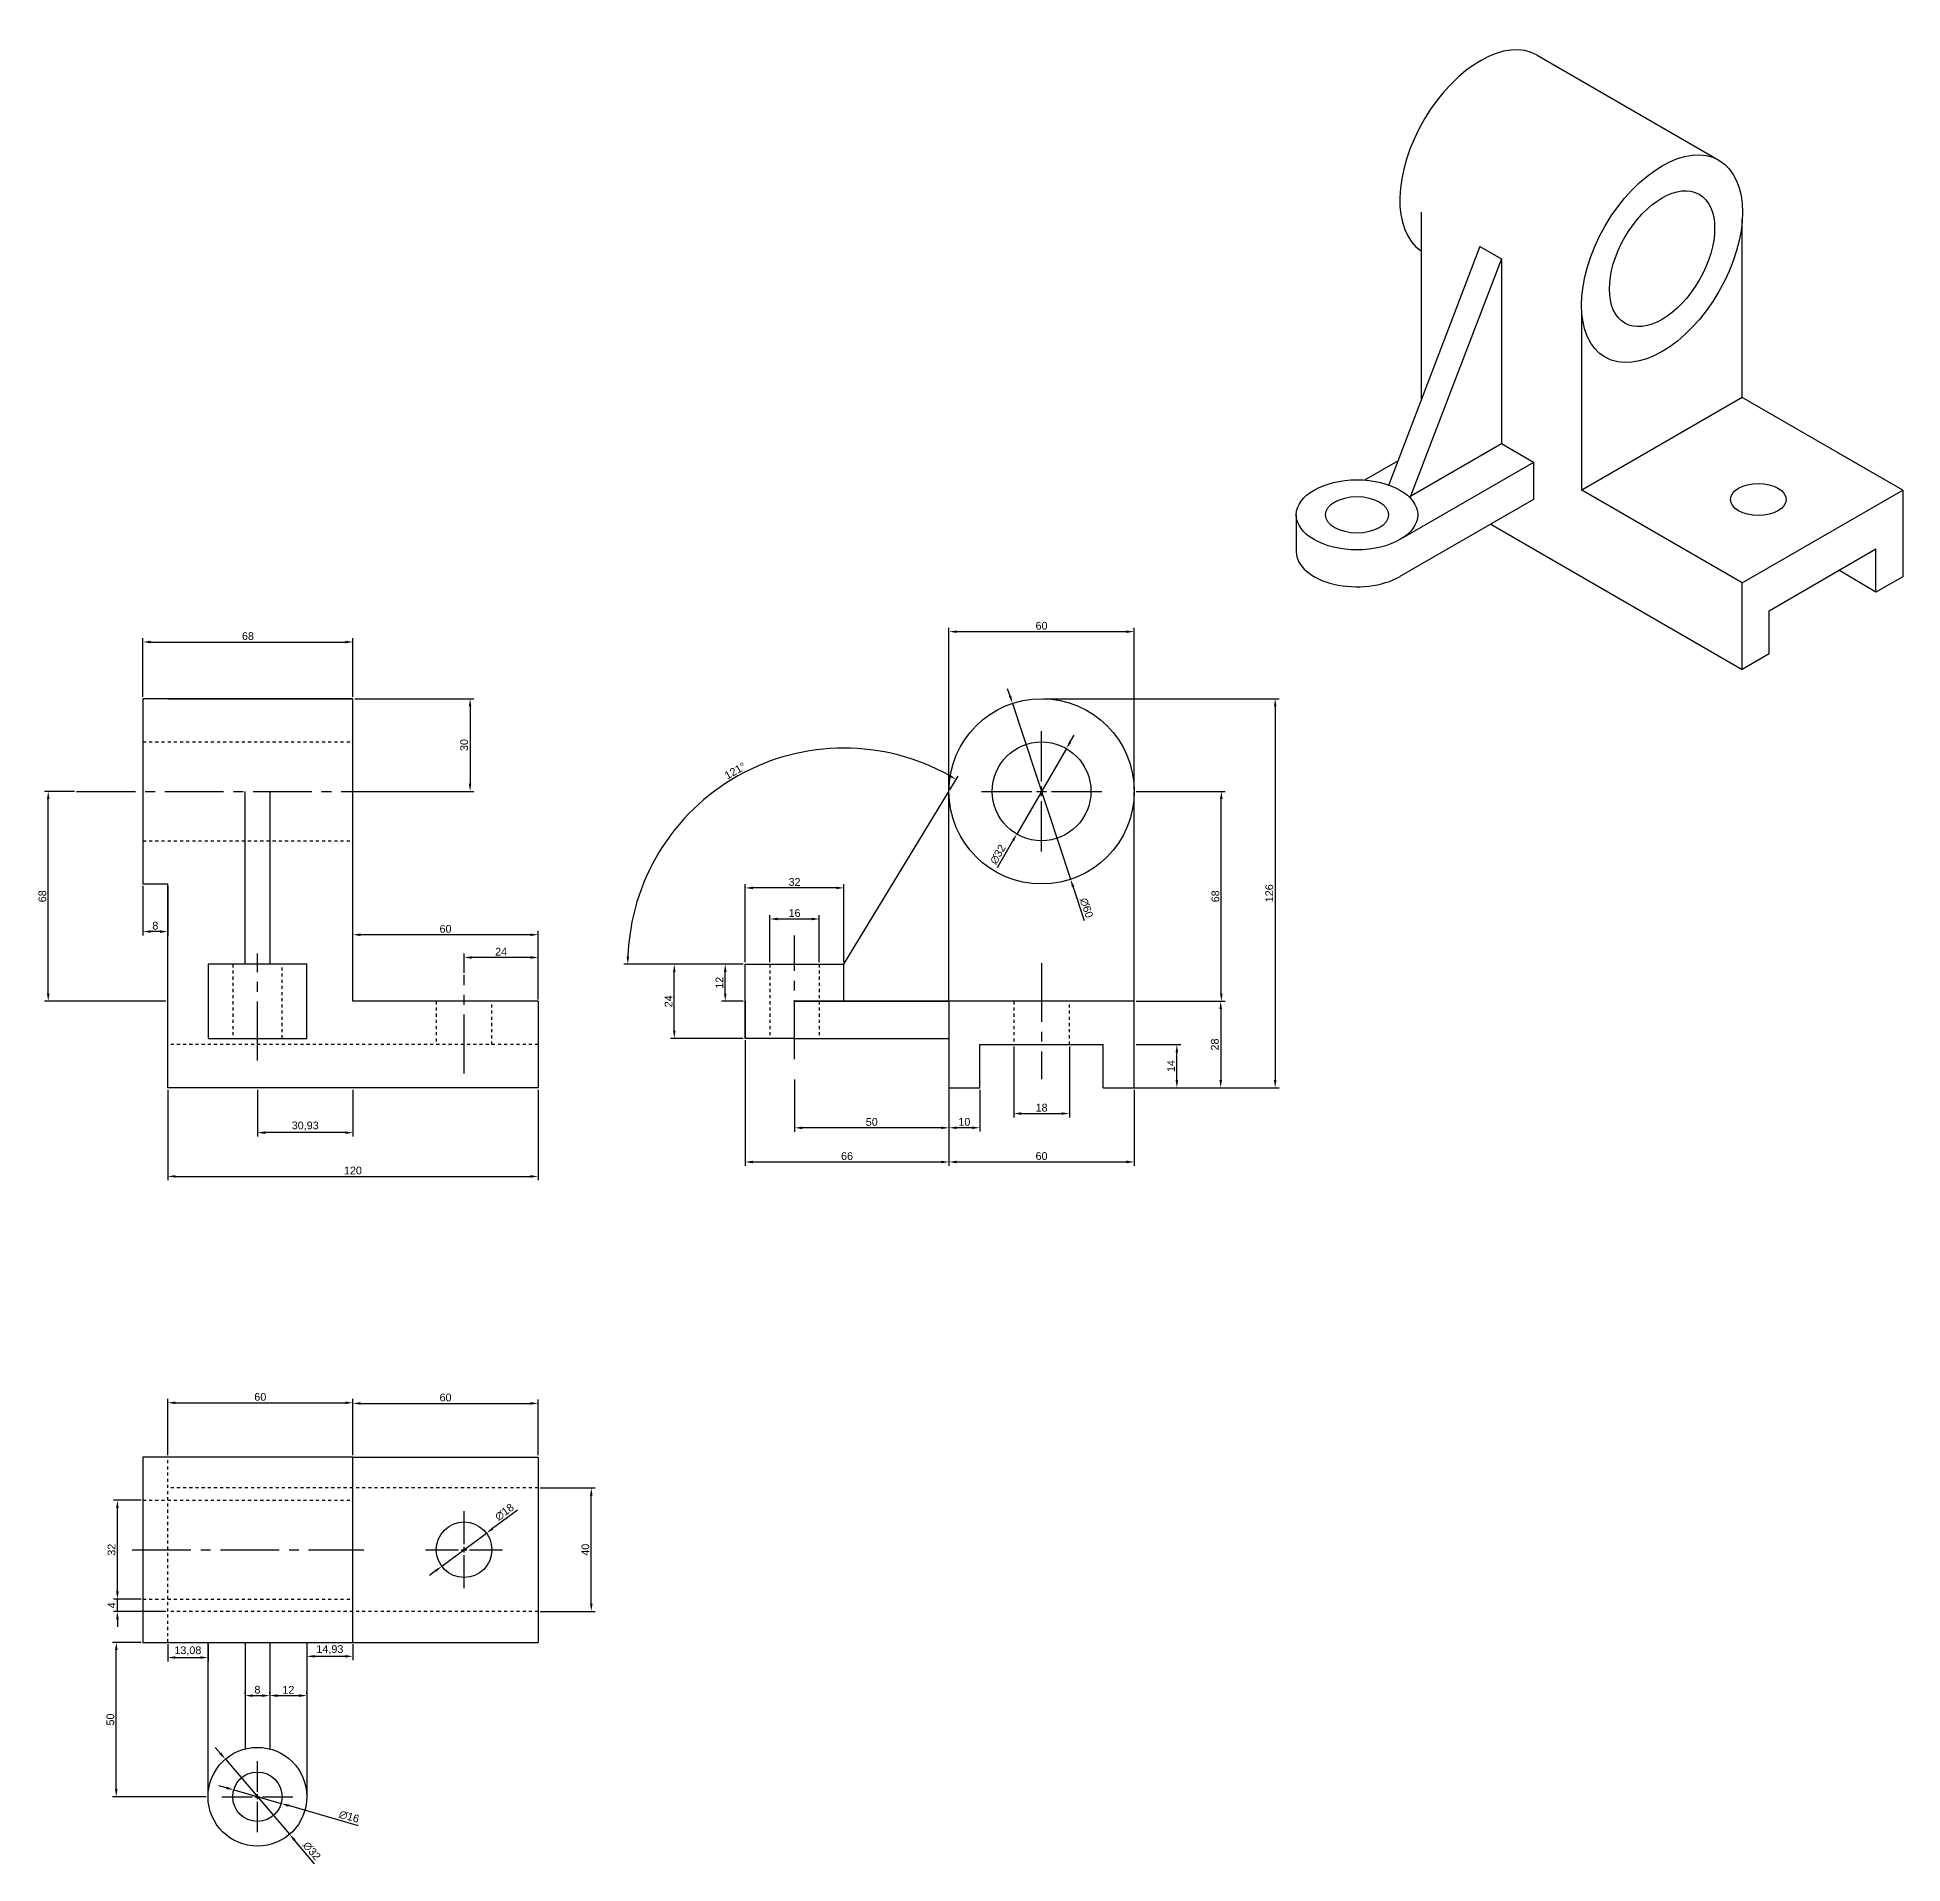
# Model space of a CAD drawing. Header units: millimetres. Extents: x 1940 to 2544, y 1760 to 2351.
import ezdxf

# ---------------------------------------------------------------- set-up
doc = ezdxf.new("R2010")
doc.units = ezdxf.units.MM
doc.linetypes.add('CENTRO2', pattern=[28.575, 19.05, -3.175, 3.175, -3.175])
doc.linetypes.add('JIS_02_1.0', pattern=[2, 1, -1])
doc.layers.add('yracejado', color=7, linetype='JIS_02_1.0')
doc.styles.get("Standard").update_dxf_attribs({"font": 'arial.ttf'})
doc.dimstyles.new('ISO-25', dxfattribs={"dimtxt": 2.5, "dimasz": 2.5, "dimexe": 1.25, "dimexo": 0.625, "dimtad": 1, "dimtxsty": 'Standard', "dimcen": 2.5, "dimadec": 0, "dimazin": 0, "dimtfac": 1, "dimtmove": 0, "dimatfit": 3, "dimfxl": 1, "dimarcsym": 0})

msp = doc.modelspace()

# ---------------------------------------------------------------- blocks, each defined once
blk = doc.blocks.new('*D3')
at = {"color": 0, "lineweight": -2, "transparency": 16777216}
for p, q in [((2235.23, 2107.91), (2235.23, 2160.25)), ((2237.73, 2159), (2292.73, 2159)), ((2295.23, 2107.91), (2295.23, 2160.25))]:
    blk.add_line(p, q, dxfattribs=at)
at = {"color": 0, "transparency": 16777216}
for points in [[(2237.73, 2159.41), (2237.73, 2158.58), (2235.23, 2159)], [(2292.73, 2159.41), (2292.73, 2158.58), (2295.23, 2159)]]:
    blk.add_solid(points, dxfattribs=at)
at = {"layer": 'Defpoints', "color": 0, "transparency": 16777216}
for p in [(2295.23, 2159), (2235.23, 2107.28), (2295.23, 2107.28)]:
    blk.add_point(p, dxfattribs=at)
at = {"color": 0, "transparency": 16777216, "insert": (2265.23, 2160.9), "char_height": 2.5, "attachment_point": 5}
blk.add_mtext('60', dxfattribs=at)
blk = doc.blocks.new('*D4')
at = {"color": 0, "lineweight": -2, "transparency": 16777216}
for p, q in [((2235.56, 2107.81), (2238.22, 2112.2)), ((2168.61, 2051.28), (2129.96, 2051.28))]:
    blk.add_line(p, q, dxfattribs=at)
blk.add_arc((2201.23, 2051.28), 70.02, 60.78201, 177.95426, dxfattribs=at)
at = {"color": 0, "transparency": 16777216}
for points in [[(2235.62, 2112.75), (2235.2, 2112.03), (2237.57, 2111.13)], [(2131.67, 2053.77), (2130.84, 2053.79), (2131.21, 2051.28)]]:
    blk.add_solid(points, dxfattribs=at)
at = {"layer": 'Defpoints', "color": 0, "transparency": 16777216}
for p in [(2190.09, 2120.41), (2235.23, 2107.28), (2169.23, 2051.28), (2201.23, 2051.28), (2201.23, 2051.28)]:
    blk.add_point(p, dxfattribs=at)
at = {"color": 0, "transparency": 16777216, "insert": (2165.97, 2113.94), "char_height": 2.5, "attachment_point": 5, "rotation": 29.36813}
blk.add_mtext('121°', dxfattribs=at)
blk = doc.blocks.new('*D5')
at = {"color": 0, "lineweight": -2, "transparency": 16777216}
for p, q in [((2235.23, 2010.66), (2235.23, 1997.07)), ((2245.23, 2010.66), (2245.23, 1997.07)), ((2242.73, 1998.32), (2237.73, 1998.32))]:
    blk.add_line(p, q, dxfattribs=at)
at = {"color": 0, "transparency": 16777216}
for points in [[(2237.73, 1998.74), (2237.73, 1997.9), (2235.23, 1998.32)], [(2242.73, 1998.74), (2242.73, 1997.9), (2245.23, 1998.32)]]:
    blk.add_solid(points, dxfattribs=at)
at = {"layer": 'Defpoints', "color": 0, "transparency": 16777216}
for p in [(2235.23, 2011.28), (2245.23, 2011.28), (2235.23, 1998.32)]:
    blk.add_point(p, dxfattribs=at)
at = {"color": 0, "transparency": 16777216, "insert": (2240.23, 2000.22), "char_height": 2.5, "attachment_point": 5}
blk.add_mtext('10', dxfattribs=at)
blk = doc.blocks.new('*D6')
at = {"color": 0, "lineweight": -2, "transparency": 16777216}
for p, q in [((2295.86, 2025.28), (2310.3, 2025.28)), ((2309.05, 2013.78), (2309.05, 2022.78)), ((2295.86, 2011.28), (2310.3, 2011.28))]:
    blk.add_line(p, q, dxfattribs=at)
at = {"color": 0, "transparency": 16777216}
for points in [[(2308.63, 2022.78), (2309.46, 2022.78), (2309.05, 2025.28)], [(2308.63, 2013.78), (2309.46, 2013.78), (2309.05, 2011.28)]]:
    blk.add_solid(points, dxfattribs=at)
at = {"layer": 'Defpoints', "color": 0, "transparency": 16777216}
for p in [(2295.23, 2025.28), (2309.05, 2025.28), (2295.23, 2011.28)]:
    blk.add_point(p, dxfattribs=at)
at = {"color": 0, "transparency": 16777216, "insert": (2307.17, 2018.28), "char_height": 2.5, "attachment_point": 5, "rotation": 90}
blk.add_mtext('14', dxfattribs=at)
blk = doc.blocks.new('*D7')
at = {"color": 0, "lineweight": -2, "transparency": 16777216}
for p, q in [((2295.86, 2039.28), (2324.51, 2039.28)), ((2323.26, 2036.78), (2323.26, 2013.78)), ((2295.86, 2011.28), (2324.51, 2011.28))]:
    blk.add_line(p, q, dxfattribs=at)
at = {"color": 0, "transparency": 16777216}
for points in [[(2322.84, 2036.78), (2323.67, 2036.78), (2323.26, 2039.28)], [(2322.84, 2013.78), (2323.67, 2013.78), (2323.26, 2011.28)]]:
    blk.add_solid(points, dxfattribs=at)
at = {"layer": 'Defpoints', "color": 0, "transparency": 16777216}
for p in [(2295.23, 2039.28), (2295.23, 2011.28), (2323.26, 2011.28)]:
    blk.add_point(p, dxfattribs=at)
at = {"color": 0, "transparency": 16777216, "insert": (2321.35, 2025.28), "char_height": 2.5, "attachment_point": 5, "rotation": 90}
blk.add_mtext('28', dxfattribs=at)
blk = doc.blocks.new('*D8')
at = {"color": 0, "lineweight": -2, "transparency": 16777216}
for p, q in [((2235.23, 2010.66), (2235.23, 1986)), ((2295.23, 2010.66), (2295.23, 1986)), ((2237.73, 1987.25), (2292.73, 1987.25))]:
    blk.add_line(p, q, dxfattribs=at)
at = {"color": 0, "transparency": 16777216}
for points in [[(2237.73, 1987.67), (2237.73, 1986.83), (2235.23, 1987.25)], [(2292.73, 1987.67), (2292.73, 1986.83), (2295.23, 1987.25)]]:
    blk.add_solid(points, dxfattribs=at)
at = {"layer": 'Defpoints', "color": 0, "transparency": 16777216}
for p in [(2235.23, 2011.28), (2295.23, 2011.28), (2295.23, 1987.25)]:
    blk.add_point(p, dxfattribs=at)
at = {"color": 0, "transparency": 16777216, "insert": (2265.23, 1989.15), "char_height": 2.5, "attachment_point": 5}
blk.add_mtext('60', dxfattribs=at)
blk = doc.blocks.new('*D9')
at = {"color": 0, "lineweight": -2, "transparency": 16777216}
for p, q in [((2169.23, 2026.66), (2169.23, 1985.98)), ((2235.23, 2026.66), (2235.23, 1985.98)), ((2232.73, 1987.23), (2171.73, 1987.23))]:
    blk.add_line(p, q, dxfattribs=at)
at = {"color": 0, "transparency": 16777216}
for points in [[(2171.73, 1987.65), (2171.73, 1986.82), (2169.23, 1987.23)], [(2232.73, 1987.65), (2232.73, 1986.82), (2235.23, 1987.23)]]:
    blk.add_solid(points, dxfattribs=at)
at = {"layer": 'Defpoints', "color": 0, "transparency": 16777216}
for p in [(2169.23, 2027.28), (2235.23, 2027.28), (2169.23, 1987.23)]:
    blk.add_point(p, dxfattribs=at)
at = {"color": 0, "transparency": 16777216, "insert": (2202.23, 1989.13), "char_height": 2.5, "attachment_point": 5}
blk.add_mtext('66', dxfattribs=at)
blk = doc.blocks.new('*D10')
at = {"color": 0, "lineweight": -2, "transparency": 16777216}
for p, q in [((2235.23, 2026.66), (2235.23, 1997.05)), ((2185.23, 2013.97), (2185.23, 1997.05)), ((2232.73, 1998.3), (2187.73, 1998.3))]:
    blk.add_line(p, q, dxfattribs=at)
at = {"color": 0, "transparency": 16777216}
for points in [[(2187.73, 1998.72), (2187.73, 1997.88), (2185.23, 1998.3)], [(2232.73, 1998.72), (2232.73, 1997.88), (2235.23, 1998.3)]]:
    blk.add_solid(points, dxfattribs=at)
at = {"layer": 'Defpoints', "color": 0, "transparency": 16777216}
for p in [(2235.23, 2027.28), (2185.23, 2014.6), (2185.23, 1998.3)]:
    blk.add_point(p, dxfattribs=at)
at = {"color": 0, "transparency": 16777216, "insert": (2210.23, 2000.2), "char_height": 2.5, "attachment_point": 5}
blk.add_mtext('50', dxfattribs=at)
blk = doc.blocks.new('*D11')
at = {"color": 0, "lineweight": -2, "transparency": 16777216}
for p, q in [((2168.61, 2051.28), (2161.53, 2051.28)), ((2162.78, 2041.78), (2162.78, 2048.78)), ((2168.61, 2039.28), (2161.53, 2039.28))]:
    blk.add_line(p, q, dxfattribs=at)
at = {"color": 0, "transparency": 16777216}
for points in [[(2162.37, 2048.78), (2163.2, 2048.78), (2162.78, 2051.28)], [(2162.37, 2041.78), (2163.2, 2041.78), (2162.78, 2039.28)]]:
    blk.add_solid(points, dxfattribs=at)
at = {"layer": 'Defpoints', "color": 0, "transparency": 16777216}
for p in [(2162.78, 2051.28), (2169.23, 2051.28), (2169.23, 2039.28)]:
    blk.add_point(p, dxfattribs=at)
at = {"color": 0, "transparency": 16777216, "insert": (2160.9, 2045.28), "char_height": 2.5, "attachment_point": 5, "rotation": 90}
blk.add_mtext('12', dxfattribs=at)
blk = doc.blocks.new('*D12')
at = {"color": 0, "lineweight": -2, "transparency": 16777216}
for p, q in [((2168.61, 2051.28), (2145.03, 2051.28)), ((2146.28, 2029.78), (2146.28, 2048.78)), ((2168.61, 2027.28), (2145.03, 2027.28))]:
    blk.add_line(p, q, dxfattribs=at)
at = {"color": 0, "transparency": 16777216}
for points in [[(2145.86, 2048.78), (2146.69, 2048.78), (2146.28, 2051.28)], [(2145.86, 2029.78), (2146.69, 2029.78), (2146.28, 2027.28)]]:
    blk.add_solid(points, dxfattribs=at)
at = {"layer": 'Defpoints', "color": 0, "transparency": 16777216}
for p in [(2146.28, 2051.28), (2169.23, 2051.28), (2169.23, 2027.28)]:
    blk.add_point(p, dxfattribs=at)
at = {"color": 0, "transparency": 16777216, "insert": (2144.4, 2039.28), "char_height": 2.5, "attachment_point": 5, "rotation": 90}
blk.add_mtext('24', dxfattribs=at)
blk = doc.blocks.new('*D13')
at = {"color": 0, "lineweight": -2, "transparency": 16777216}
for p, q in [((2265.86, 2137.28), (2342.14, 2137.28)), ((2340.89, 2134.78), (2340.89, 2013.78)), ((2285.86, 2011.28), (2342.14, 2011.28))]:
    blk.add_line(p, q, dxfattribs=at)
at = {"color": 0, "transparency": 16777216}
for points in [[(2340.48, 2134.78), (2341.31, 2134.78), (2340.89, 2137.28)], [(2340.48, 2013.78), (2341.31, 2013.78), (2340.89, 2011.28)]]:
    blk.add_solid(points, dxfattribs=at)
at = {"layer": 'Defpoints', "color": 0, "transparency": 16777216}
for p in [(2265.23, 2137.28), (2285.23, 2011.28), (2340.89, 2011.28)]:
    blk.add_point(p, dxfattribs=at)
at = {"color": 0, "transparency": 16777216, "insert": (2338.99, 2074.28), "char_height": 2.5, "attachment_point": 5, "rotation": 90}
blk.add_mtext('126', dxfattribs=at)
blk = doc.blocks.new('*U14')
at = {"color": 0, "linetype": 'CENTRO2', "transparency": 16777216}
blk.add_line((0, 26.37), (0, -11.19), dxfattribs=at)
blk = doc.blocks.new('*D15')
at = {"color": 0, "lineweight": -2, "transparency": 16777216}
for p, q in [((2255.03, 2138.14), (2254.25, 2140.51)), ((2255.82, 2135.77), (2274.64, 2078.8)), ((2279.09, 2065.33), (2275.43, 2076.42))]:
    blk.add_line(p, q, dxfattribs=at)
at = {"color": 0, "transparency": 16777216}
for points in [[(2255.43, 2138.27), (2254.64, 2138.01), (2255.82, 2135.77)], [(2275.82, 2076.55), (2275.03, 2076.29), (2274.64, 2078.8)]]:
    blk.add_solid(points, dxfattribs=at)
at = {"layer": 'Defpoints', "color": 0, "transparency": 16777216}
for p in [(2255.82, 2135.77), (2274.64, 2078.8)]:
    blk.add_point(p, dxfattribs=at)
at = {"color": 0, "transparency": 16777216, "insert": (2279.78, 2069.53), "char_height": 2.5, "attachment_point": 5, "rotation": 288.28754}
blk.add_mtext('∅60', dxfattribs=at)
blk = doc.blocks.new('*D18')
at = {"color": 0, "lineweight": -2, "transparency": 16777216}
for p, q in [((2295.86, 2107.28), (2324.7, 2107.28)), ((2323.45, 2041.78), (2323.45, 2104.78)), ((2295.86, 2039.28), (2324.7, 2039.28))]:
    blk.add_line(p, q, dxfattribs=at)
at = {"color": 0, "transparency": 16777216}
for points in [[(2323.04, 2104.78), (2323.87, 2104.78), (2323.45, 2107.28)], [(2323.04, 2041.78), (2323.87, 2041.78), (2323.45, 2039.28)]]:
    blk.add_solid(points, dxfattribs=at)
at = {"layer": 'Defpoints', "color": 0, "transparency": 16777216}
for p in [(2295.23, 2107.28), (2323.45, 2107.28), (2295.23, 2039.28)]:
    blk.add_point(p, dxfattribs=at)
at = {"color": 0, "transparency": 16777216, "insert": (2321.55, 2073.28), "char_height": 2.5, "attachment_point": 5, "rotation": 90}
blk.add_mtext('68', dxfattribs=at)
blk = doc.blocks.new('*D19')
at = {"color": 0, "lineweight": -2, "transparency": 16777216}
for p, q in [((2169.23, 2051.91), (2169.23, 2077.26)), ((2198.73, 2076.01), (2171.73, 2076.01)), ((2201.23, 2051.91), (2201.23, 2077.26))]:
    blk.add_line(p, q, dxfattribs=at)
at = {"color": 0, "transparency": 16777216}
for points in [[(2171.73, 2076.43), (2171.73, 2075.59), (2169.23, 2076.01)], [(2198.73, 2076.43), (2198.73, 2075.59), (2201.23, 2076.01)]]:
    blk.add_solid(points, dxfattribs=at)
at = {"layer": 'Defpoints', "color": 0, "transparency": 16777216}
for p in [(2169.23, 2076.01), (2169.23, 2051.28), (2201.23, 2051.28)]:
    blk.add_point(p, dxfattribs=at)
at = {"color": 0, "transparency": 16777216, "insert": (2185.23, 2077.91), "char_height": 2.5, "attachment_point": 5}
blk.add_mtext('32', dxfattribs=at)
blk = doc.blocks.new('*U20')
at = {"color": 0, "linetype": 'CENTRO2', "transparency": 16777216}
blk.add_line((0, -21.73), (0, 18.34), dxfattribs=at)
blk = doc.blocks.new('*U21')
at = {"layer": 'yracejado', "color": 0, "linetype": 'CENTRO2', "transparency": 16777216}
for p, q in [((0, 3.2), (0, 19.5)), ((-19.5, 0), (-3.2, 0)), ((3.2, 0), (19.5, 0)), ((0, -19.5), (0, -3.2))]:
    blk.add_line(p, q, dxfattribs=at)
at = {"layer": 'yracejado', "color": 0, "linetype": 'Continuous', "transparency": 16777216}
for p, q in [((-1.6, 0), (1.6, 0)), ((0, -1.6), (0, 1.6))]:
    blk.add_line(p, q, dxfattribs=at)
blk = doc.blocks.new('*D22')
at = {"color": 0, "lineweight": -2, "transparency": 16777216}
for p, q in [((2273.26, 2121.12), (2257.2, 2093.44)), ((2274.51, 2123.28), (2275.77, 2125.45)), ((2250.92, 2082.61), (2255.95, 2091.28))]:
    blk.add_line(p, q, dxfattribs=at)
at = {"color": 0, "transparency": 16777216}
for points in [[(2274.15, 2123.49), (2274.87, 2123.07), (2273.26, 2121.12)], [(2255.59, 2091.49), (2256.31, 2091.07), (2257.2, 2093.44)]]:
    blk.add_solid(points, dxfattribs=at)
at = {"layer": 'Defpoints', "color": 0, "transparency": 16777216}
for p in [(2273.26, 2121.12), (2257.2, 2093.44)]:
    blk.add_point(p, dxfattribs=at)
at = {"color": 0, "transparency": 16777216, "insert": (2251.1, 2086.85), "char_height": 2.5, "attachment_point": 5, "rotation": 59.88048}
blk.add_mtext('∅32', dxfattribs=at)
blk = doc.blocks.new('*U23')
at = {"layer": 'yracejado', "color": 0, "linetype": 'CENTRO2', "transparency": 16777216}
blk.add_line((-40.5, 0), (70.21, 0), dxfattribs=at)
blk = doc.blocks.new('*U24')
at = {"layer": 'yracejado', "color": 0, "linetype": 'CENTRO2', "transparency": 16777216}
blk.add_line((0, -19.13), (0, 15.5), dxfattribs=at)
blk = doc.blocks.new('*U25')
at = {"layer": 'yracejado', "color": 0, "linetype": 'CENTRO2', "transparency": 16777216}
blk.add_line((0, -16.34), (0, 15.55), dxfattribs=at)
blk = doc.blocks.new('*D27')
at = {"color": 0, "lineweight": -2, "transparency": 16777216}
for p, q in [((1974.19, 2137.91), (1974.19, 2156.9)), ((1976.69, 2155.65), (2039.69, 2155.65)), ((2042.19, 2137.91), (2042.19, 2156.9))]:
    blk.add_line(p, q, dxfattribs=at)
at = {"color": 0, "transparency": 16777216}
for points in [[(1976.69, 2156.06), (1976.69, 2155.23), (1974.19, 2155.65)], [(2039.69, 2156.06), (2039.69, 2155.23), (2042.19, 2155.65)]]:
    blk.add_solid(points, dxfattribs=at)
at = {"layer": 'Defpoints', "color": 0, "transparency": 16777216}
for p in [(2042.19, 2155.65), (1974.19, 2137.28), (2042.19, 2137.28)]:
    blk.add_point(p, dxfattribs=at)
at = {"color": 0, "transparency": 16777216, "insert": (2008.19, 2157.55), "char_height": 2.5, "attachment_point": 5}
blk.add_mtext('68', dxfattribs=at)
blk = doc.blocks.new('*D28')
at = {"color": 0, "lineweight": -2, "transparency": 16777216}
for p, q in [((1974.19, 2076.66), (1974.19, 2060.61)), ((1982.19, 2076.66), (1982.19, 2060.61)), ((1979.69, 2061.86), (1976.69, 2061.86))]:
    blk.add_line(p, q, dxfattribs=at)
at = {"color": 0, "transparency": 16777216}
for points in [[(1976.69, 2062.28), (1976.69, 2061.44), (1974.19, 2061.86)], [(1979.69, 2062.28), (1979.69, 2061.44), (1982.19, 2061.86)]]:
    blk.add_solid(points, dxfattribs=at)
at = {"layer": 'Defpoints', "color": 0, "transparency": 16777216}
for p in [(1974.19, 2077.28), (1982.19, 2077.28), (1974.19, 2061.86)]:
    blk.add_point(p, dxfattribs=at)
at = {"color": 0, "transparency": 16777216, "insert": (1978.19, 2063.76), "char_height": 2.5, "attachment_point": 5}
blk.add_mtext('8', dxfattribs=at)
blk = doc.blocks.new('*D30')
at = {"color": 0, "lineweight": -2, "transparency": 16777216}
for p, q in [((1982.19, 2010.66), (1982.19, 1981.32)), ((2102.19, 2010.66), (2102.19, 1981.32)), ((1984.69, 1982.57), (2099.69, 1982.57))]:
    blk.add_line(p, q, dxfattribs=at)
at = {"color": 0, "transparency": 16777216}
for points in [[(1984.69, 1982.99), (1984.69, 1982.15), (1982.19, 1982.57)], [(2099.69, 1982.99), (2099.69, 1982.15), (2102.19, 1982.57)]]:
    blk.add_solid(points, dxfattribs=at)
at = {"layer": 'Defpoints', "color": 0, "transparency": 16777216}
for p in [(1982.19, 2011.28), (2102.19, 2011.28), (2102.19, 1982.57)]:
    blk.add_point(p, dxfattribs=at)
at = {"color": 0, "transparency": 16777216, "insert": (2042.19, 1984.47), "char_height": 2.5, "attachment_point": 5}
blk.add_mtext('120', dxfattribs=at)
blk = doc.blocks.new('*D35')
at = {"color": 0, "lineweight": -2, "transparency": 16777216}
for p, q in [((2256.23, 2024.66), (2256.23, 2001.67)), ((2274.23, 2024.66), (2274.23, 2001.67)), ((2258.73, 2002.92), (2271.73, 2002.92))]:
    blk.add_line(p, q, dxfattribs=at)
at = {"color": 0, "transparency": 16777216}
for points in [[(2258.73, 2003.34), (2258.73, 2002.5), (2256.23, 2002.92)], [(2271.73, 2003.34), (2271.73, 2002.5), (2274.23, 2002.92)]]:
    blk.add_solid(points, dxfattribs=at)
at = {"layer": 'Defpoints', "color": 0, "transparency": 16777216}
for p in [(2256.23, 2025.28), (2274.23, 2025.28), (2274.23, 2002.92)]:
    blk.add_point(p, dxfattribs=at)
at = {"color": 0, "transparency": 16777216, "insert": (2265.23, 2004.82), "char_height": 2.5, "attachment_point": 5}
blk.add_mtext('18', dxfattribs=at)
blk = doc.blocks.new('*D36')
at = {"color": 0, "lineweight": -2, "transparency": 16777216}
for p, q in [((2177.23, 2051.91), (2177.23, 2067.19)), ((2193.23, 2051.91), (2193.23, 2067.19)), ((2179.73, 2065.94), (2190.73, 2065.94))]:
    blk.add_line(p, q, dxfattribs=at)
at = {"color": 0, "transparency": 16777216}
for points in [[(2179.73, 2066.36), (2179.73, 2065.52), (2177.23, 2065.94)], [(2190.73, 2066.36), (2190.73, 2065.52), (2193.23, 2065.94)]]:
    blk.add_solid(points, dxfattribs=at)
at = {"layer": 'Defpoints', "color": 0, "transparency": 16777216}
for p in [(2193.23, 2065.94), (2177.23, 2051.28), (2193.23, 2051.28)]:
    blk.add_point(p, dxfattribs=at)
at = {"color": 0, "transparency": 16777216, "insert": (2185.23, 2067.84), "char_height": 2.5, "attachment_point": 5}
blk.add_mtext('16', dxfattribs=at)
blk = doc.blocks.new('*D37')
at = {"color": 0, "lineweight": -2, "transparency": 16777216}
for p, q in [((2042.82, 2137.28), (2081.39, 2137.28)), ((2080.14, 2134.78), (2080.14, 2109.78)), ((2042.82, 2107.28), (2081.39, 2107.28))]:
    blk.add_line(p, q, dxfattribs=at)
at = {"color": 0, "transparency": 16777216}
for points in [[(2079.72, 2134.78), (2080.55, 2134.78), (2080.14, 2137.28)], [(2079.72, 2109.78), (2080.55, 2109.78), (2080.14, 2107.28)]]:
    blk.add_solid(points, dxfattribs=at)
at = {"layer": 'Defpoints', "color": 0, "transparency": 16777216}
for p in [(2042.19, 2137.28), (2042.19, 2107.28), (2080.14, 2107.28)]:
    blk.add_point(p, dxfattribs=at)
at = {"color": 0, "transparency": 16777216, "insert": (2078.23, 2122.28), "char_height": 2.5, "attachment_point": 5, "rotation": 90}
blk.add_mtext('30', dxfattribs=at)
blk = doc.blocks.new('*D39')
at = {"color": 0, "lineweight": -2, "transparency": 16777216}
for p, q in [((1952.06, 2107.28), (1942.26, 2107.28)), ((1943.51, 2041.78), (1943.51, 2104.78)), ((1981.57, 2039.28), (1942.26, 2039.28))]:
    blk.add_line(p, q, dxfattribs=at)
at = {"color": 0, "transparency": 16777216}
for points in [[(1943.09, 2104.78), (1943.93, 2104.78), (1943.51, 2107.28)], [(1943.09, 2041.78), (1943.93, 2041.78), (1943.51, 2039.28)]]:
    blk.add_solid(points, dxfattribs=at)
at = {"layer": 'Defpoints', "color": 0, "transparency": 16777216}
for p in [(1943.51, 2107.28), (1952.69, 2107.28), (1982.19, 2039.28)]:
    blk.add_point(p, dxfattribs=at)
at = {"color": 0, "transparency": 16777216, "insert": (1941.61, 2073.28), "char_height": 2.5, "attachment_point": 5, "rotation": 90}
blk.add_mtext('68', dxfattribs=at)
blk = doc.blocks.new('*D41')
at = {"color": 0, "lineweight": -2, "transparency": 16777216}
for p, q in [((2011.27, 2010.66), (2011.27, 1995.49)), ((2042.19, 2010.66), (2042.19, 1995.49)), ((2039.69, 1996.74), (2013.77, 1996.74))]:
    blk.add_line(p, q, dxfattribs=at)
at = {"color": 0, "transparency": 16777216}
for points in [[(2013.77, 1997.15), (2013.77, 1996.32), (2011.27, 1996.74)], [(2039.69, 1997.15), (2039.69, 1996.32), (2042.19, 1996.74)]]:
    blk.add_solid(points, dxfattribs=at)
at = {"layer": 'Defpoints', "color": 0, "transparency": 16777216}
for p in [(2011.27, 2011.28), (2042.19, 2011.28), (2011.27, 1996.74)]:
    blk.add_point(p, dxfattribs=at)
at = {"color": 0, "transparency": 16777216, "insert": (2026.73, 1998.86), "char_height": 2.5, "attachment_point": 5}
blk.add_mtext('30,93', dxfattribs=at)
blk = doc.blocks.new('*D42')
at = {"color": 0, "lineweight": -2, "transparency": 16777216}
for p, q in [((2078.19, 2048.46), (2078.19, 2054.73)), ((2102.19, 2039.91), (2102.19, 2054.73)), ((2099.69, 2053.48), (2080.69, 2053.48))]:
    blk.add_line(p, q, dxfattribs=at)
at = {"color": 0, "transparency": 16777216}
for points in [[(2080.69, 2053.89), (2080.69, 2053.06), (2078.19, 2053.48)], [(2099.69, 2053.89), (2099.69, 2053.06), (2102.19, 2053.48)]]:
    blk.add_solid(points, dxfattribs=at)
at = {"layer": 'Defpoints', "color": 0, "transparency": 16777216}
for p in [(2078.19, 2053.48), (2078.19, 2047.84), (2102.19, 2039.28)]:
    blk.add_point(p, dxfattribs=at)
at = {"color": 0, "transparency": 16777216, "insert": (2090.19, 2055.36), "char_height": 2.5, "attachment_point": 5}
blk.add_mtext('24', dxfattribs=at)
blk = doc.blocks.new('*D43')
at = {"color": 0, "lineweight": -2, "transparency": 16777216}
for p, q in [((2042.19, 2039.91), (2042.19, 2062.08)), ((2099.69, 2060.83), (2044.69, 2060.83)), ((2102.19, 2039.91), (2102.19, 2062.08))]:
    blk.add_line(p, q, dxfattribs=at)
at = {"color": 0, "transparency": 16777216}
for points in [[(2044.69, 2061.25), (2044.69, 2060.41), (2042.19, 2060.83)], [(2099.69, 2061.25), (2099.69, 2060.41), (2102.19, 2060.83)]]:
    blk.add_solid(points, dxfattribs=at)
at = {"layer": 'Defpoints', "color": 0, "transparency": 16777216}
for p in [(2042.19, 2060.83), (2042.19, 2039.28), (2102.19, 2039.28)]:
    blk.add_point(p, dxfattribs=at)
at = {"color": 0, "transparency": 16777216, "insert": (2072.19, 2062.73), "char_height": 2.5, "attachment_point": 5}
blk.add_mtext('60', dxfattribs=at)
blk = doc.blocks.new('*D45')
at = {"color": 0, "lineweight": -2, "transparency": 16777216}
for p, q in [((1982.19, 1892.28), (1982.19, 1910.5)), ((1984.69, 1909.25), (2039.69, 1909.25)), ((2042.19, 1892.28), (2042.19, 1910.5))]:
    blk.add_line(p, q, dxfattribs=at)
at = {"color": 0, "transparency": 16777216}
for points in [[(1984.69, 1909.67), (1984.69, 1908.84), (1982.19, 1909.25)], [(2039.69, 1909.67), (2039.69, 1908.84), (2042.19, 1909.25)]]:
    blk.add_solid(points, dxfattribs=at)
at = {"layer": 'Defpoints', "color": 0, "transparency": 16777216}
for p in [(2042.19, 1909.25), (1982.19, 1891.66), (2042.19, 1891.66)]:
    blk.add_point(p, dxfattribs=at)
at = {"color": 0, "transparency": 16777216, "insert": (2012.19, 1911.15), "char_height": 2.5, "attachment_point": 5}
blk.add_mtext('60', dxfattribs=at)
blk = doc.blocks.new('*D46')
at = {"color": 0, "lineweight": -2, "transparency": 16777216}
for p, q in [((2042.19, 1892.28), (2042.19, 1910.3)), ((2102.19, 1892.28), (2102.19, 1910.3)), ((2044.69, 1909.05), (2099.69, 1909.05))]:
    blk.add_line(p, q, dxfattribs=at)
at = {"color": 0, "transparency": 16777216}
for points in [[(2044.69, 1909.47), (2044.69, 1908.64), (2042.19, 1909.05)], [(2099.69, 1909.47), (2099.69, 1908.64), (2102.19, 1909.05)]]:
    blk.add_solid(points, dxfattribs=at)
at = {"layer": 'Defpoints', "color": 0, "transparency": 16777216}
for p in [(2102.19, 1909.05), (2042.19, 1891.66), (2102.19, 1891.66)]:
    blk.add_point(p, dxfattribs=at)
at = {"color": 0, "transparency": 16777216, "insert": (2072.19, 1910.96), "char_height": 2.5, "attachment_point": 5}
blk.add_mtext('60', dxfattribs=at)
blk = doc.blocks.new('*D49')
at = {"color": 0, "lineweight": -2, "transparency": 16777216}
for p, q in [((2001.17, 1784.55), (1998.77, 1785.24)), ((2003.57, 1783.86), (2018.96, 1779.46)), ((2044.03, 1772.28), (2021.36, 1778.77))]:
    blk.add_line(p, q, dxfattribs=at)
at = {"color": 0, "transparency": 16777216}
for points in [[(2001.28, 1784.95), (2001.06, 1784.15), (2003.57, 1783.86)], [(2021.47, 1779.17), (2021.25, 1778.37), (2018.96, 1779.46)]]:
    blk.add_solid(points, dxfattribs=at)
at = {"layer": 'Defpoints', "color": 0, "transparency": 16777216}
for p in [(2003.57, 1783.86), (2018.96, 1779.46)]:
    blk.add_point(p, dxfattribs=at)
at = {"color": 0, "transparency": 16777216, "insert": (2040.95, 1775.21), "char_height": 2.5, "attachment_point": 5, "rotation": 344.02912}
blk.add_mtext('∅16', dxfattribs=at)
blk = doc.blocks.new('*D50')
at = {"color": 0, "lineweight": -2, "transparency": 16777216}
for p, q in [((2007.27, 1815.03), (2007.27, 1815.65)), ((2009.77, 1814.4), (2012.77, 1814.4)), ((2015.27, 1815.03), (2015.27, 1815.65))]:
    blk.add_line(p, q, dxfattribs=at)
at = {"color": 0, "transparency": 16777216}
for points in [[(2009.77, 1814.82), (2009.77, 1813.99), (2007.27, 1814.4)], [(2012.77, 1814.82), (2012.77, 1813.99), (2015.27, 1814.4)]]:
    blk.add_solid(points, dxfattribs=at)
at = {"layer": 'Defpoints', "color": 0, "transparency": 16777216}
for p in [(2007.27, 1814.4), (2015.27, 1814.4), (2015.27, 1814.4)]:
    blk.add_point(p, dxfattribs=at)
at = {"color": 0, "transparency": 16777216, "insert": (2011.27, 1816.31), "char_height": 2.5, "attachment_point": 5}
blk.add_mtext('8', dxfattribs=at)
blk = doc.blocks.new('*D51')
at = {"color": 0, "lineweight": -2, "transparency": 16777216}
for p, q in [((2015.27, 1815.03), (2015.27, 1815.66)), ((2017.77, 1814.41), (2024.77, 1814.41)), ((2027.27, 1815.03), (2027.27, 1815.66))]:
    blk.add_line(p, q, dxfattribs=at)
at = {"color": 0, "transparency": 16777216}
for points in [[(2017.77, 1814.83), (2017.77, 1813.99), (2015.27, 1814.41)], [(2024.77, 1814.83), (2024.77, 1813.99), (2027.27, 1814.41)]]:
    blk.add_solid(points, dxfattribs=at)
at = {"layer": 'Defpoints', "color": 0, "transparency": 16777216}
for p in [(2015.27, 1814.4), (2027.27, 1814.41), (2027.27, 1814.4)]:
    blk.add_point(p, dxfattribs=at)
at = {"color": 0, "transparency": 16777216, "insert": (2021.27, 1816.29), "char_height": 2.5, "attachment_point": 5}
blk.add_mtext('12', dxfattribs=at)
blk = doc.blocks.new('*D52')
at = {"color": 0, "lineweight": -2, "transparency": 16777216}
for p, q in [((1982.19, 1831.03), (1982.19, 1825.49)), ((1995.27, 1831.03), (1995.27, 1825.49)), ((1984.69, 1826.74), (1992.77, 1826.74))]:
    blk.add_line(p, q, dxfattribs=at)
at = {"color": 0, "transparency": 16777216}
for points in [[(1984.69, 1827.16), (1984.69, 1826.32), (1982.19, 1826.74)], [(1992.77, 1827.16), (1992.77, 1826.32), (1995.27, 1826.74)]]:
    blk.add_solid(points, dxfattribs=at)
at = {"layer": 'Defpoints', "color": 0, "transparency": 16777216}
for p in [(1982.19, 1831.66), (1995.27, 1831.66), (1995.27, 1826.74)]:
    blk.add_point(p, dxfattribs=at)
at = {"color": 0, "transparency": 16777216, "insert": (1988.73, 1828.87), "char_height": 2.5, "attachment_point": 5}
blk.add_mtext('13,08', dxfattribs=at)
blk = doc.blocks.new('*D53')
at = {"color": 0, "lineweight": -2, "transparency": 16777216}
for p, q in [((1973.57, 1877.66), (1964.66, 1877.66)), ((1965.91, 1848.16), (1965.91, 1875.16)), ((1973.57, 1845.66), (1964.66, 1845.66))]:
    blk.add_line(p, q, dxfattribs=at)
at = {"color": 0, "transparency": 16777216}
for points in [[(1965.49, 1875.16), (1966.33, 1875.16), (1965.91, 1877.66)], [(1965.49, 1848.16), (1966.33, 1848.16), (1965.91, 1845.66)]]:
    blk.add_solid(points, dxfattribs=at)
at = {"layer": 'Defpoints', "color": 0, "transparency": 16777216}
for p in [(1965.91, 1877.66), (1974.19, 1877.66), (1974.19, 1845.66)]:
    blk.add_point(p, dxfattribs=at)
at = {"color": 0, "transparency": 16777216, "insert": (1964.01, 1861.66), "char_height": 2.5, "attachment_point": 5, "rotation": 90}
blk.add_mtext('32', dxfattribs=at)
blk = doc.blocks.new('*D54')
at = {"color": 0, "lineweight": -2, "transparency": 16777216}
for p, q in [((2102.82, 1881.66), (2120.64, 1881.66)), ((2119.39, 1844.16), (2119.39, 1879.16)), ((2102.82, 1841.66), (2120.64, 1841.66))]:
    blk.add_line(p, q, dxfattribs=at)
at = {"color": 0, "transparency": 16777216}
for points in [[(2118.98, 1879.16), (2119.81, 1879.16), (2119.39, 1881.66)], [(2118.98, 1844.16), (2119.81, 1844.16), (2119.39, 1841.66)]]:
    blk.add_solid(points, dxfattribs=at)
at = {"layer": 'Defpoints', "color": 0, "transparency": 16777216}
for p in [(2102.19, 1881.66), (2119.39, 1881.66), (2102.19, 1841.66)]:
    blk.add_point(p, dxfattribs=at)
at = {"color": 0, "transparency": 16777216, "insert": (2117.49, 1861.66), "char_height": 2.5, "attachment_point": 5, "rotation": 90}
blk.add_mtext('40', dxfattribs=at)
blk = doc.blocks.new('*U55')
at = {"color": 0, "linetype": 'CENTRO2', "transparency": 16777216}
for p, q in [((0, 1.8), (0, 12.5)), ((-12.5, 0), (-1.8, 0)), ((1.8, 0), (12.5, 0)), ((0, -12.5), (0, -1.8))]:
    blk.add_line(p, q, dxfattribs=at)
at = {"color": 0, "linetype": 'Continuous', "transparency": 16777216}
for p, q in [((-0.9, 0), (0.9, 0)), ((0, -0.9), (0, 0.9))]:
    blk.add_line(p, q, dxfattribs=at)
blk = doc.blocks.new('*U56')
at = {"color": 0, "linetype": 'CENTRO2', "transparency": 16777216}
for p, q in [((0, 1.6), (0, 11.5)), ((-11.5, 0), (-1.6, 0)), ((1.6, 0), (11.5, 0)), ((0, -11.5), (0, -1.6))]:
    blk.add_line(p, q, dxfattribs=at)
at = {"color": 0, "linetype": 'Continuous', "transparency": 16777216}
for p, q in [((-0.8, 0), (0.8, 0)), ((0, -0.8), (0, 0.8))]:
    blk.add_line(p, q, dxfattribs=at)
blk = doc.blocks.new('*D57')
at = {"color": 0, "lineweight": -2, "transparency": 16777216}
for p, q in [((1999.24, 1795.72), (1997.62, 1797.62)), ((2000.87, 1793.82), (2021.66, 1769.5)), ((2029.8, 1759.98), (2023.29, 1767.6))]:
    blk.add_line(p, q, dxfattribs=at)
at = {"color": 0, "transparency": 16777216}
for points in [[(1999.56, 1795.99), (1998.93, 1795.45), (2000.87, 1793.82)], [(2023.6, 1767.87), (2022.97, 1767.33), (2021.66, 1769.5)]]:
    blk.add_solid(points, dxfattribs=at)
at = {"layer": 'Defpoints', "color": 0, "transparency": 16777216}
for p in [(2000.87, 1793.82), (2021.66, 1769.5)]:
    blk.add_point(p, dxfattribs=at)
at = {"color": 0, "transparency": 16777216, "insert": (2028.85, 1764.12), "char_height": 2.5, "attachment_point": 5, "rotation": 310.52518}
blk.add_mtext('∅32', dxfattribs=at)
blk = doc.blocks.new('*D58')
at = {"color": 0, "lineweight": -2, "transparency": 16777216}
for p, q in [((2095.49, 1874.51), (2087.42, 1868.52)), ((2070.97, 1856.29), (2085.41, 1867.03)), ((2068.96, 1854.8), (2066.95, 1853.31))]:
    blk.add_line(p, q, dxfattribs=at)
at = {"color": 0, "transparency": 16777216}
for points in [[(2087.17, 1868.85), (2087.67, 1868.18), (2085.41, 1867.03)], [(2068.71, 1855.13), (2069.21, 1854.46), (2070.97, 1856.29)]]:
    blk.add_solid(points, dxfattribs=at)
at = {"layer": 'Defpoints', "color": 0, "transparency": 16777216}
for p in [(2085.41, 1867.03), (2070.97, 1856.29)]:
    blk.add_point(p, dxfattribs=at)
at = {"color": 0, "transparency": 16777216, "insert": (2091.28, 1873.84), "char_height": 2.5, "attachment_point": 5, "rotation": 36.61485}
blk.add_mtext('∅18', dxfattribs=at)
blk = doc.blocks.new('*U59')
at = {"color": 0, "linetype": 'CENTRO2', "transparency": 16777216}
blk.add_line((-37.5, 0), (37.5, 0), dxfattribs=at)
blk = doc.blocks.new('*D60')
at = {"color": 0, "lineweight": -2, "transparency": 16777216}
for p, q in [((1973.57, 1831.66), (1964.29, 1831.66)), ((1965.54, 1784.16), (1965.54, 1829.16)), ((1994.64, 1781.66), (1964.29, 1781.66))]:
    blk.add_line(p, q, dxfattribs=at)
at = {"color": 0, "transparency": 16777216}
for points in [[(1965.12, 1829.16), (1965.96, 1829.16), (1965.54, 1831.66)], [(1965.12, 1784.16), (1965.96, 1784.16), (1965.54, 1781.66)]]:
    blk.add_solid(points, dxfattribs=at)
at = {"layer": 'Defpoints', "color": 0, "transparency": 16777216}
for p in [(1965.54, 1831.66), (1974.19, 1831.66), (1995.27, 1781.66)]:
    blk.add_point(p, dxfattribs=at)
at = {"color": 0, "transparency": 16777216, "insert": (1963.64, 1806.66), "char_height": 2.5, "attachment_point": 5, "rotation": 90}
blk.add_mtext('50', dxfattribs=at)
blk = doc.blocks.new('*D61')
at = {"color": 0, "lineweight": -2, "transparency": 16777216}
for p, q in [((2027.27, 1831.03), (2027.27, 1825.89)), ((2042.19, 1831.03), (2042.19, 1825.89)), ((2029.77, 1827.14), (2039.69, 1827.14))]:
    blk.add_line(p, q, dxfattribs=at)
at = {"color": 0, "transparency": 16777216}
for points in [[(2029.77, 1827.55), (2029.77, 1826.72), (2027.27, 1827.14)], [(2039.69, 1827.55), (2039.69, 1826.72), (2042.19, 1827.14)]]:
    blk.add_solid(points, dxfattribs=at)
at = {"layer": 'Defpoints', "color": 0, "transparency": 16777216}
for p in [(2027.27, 1831.66), (2042.19, 1831.66), (2042.19, 1827.14)]:
    blk.add_point(p, dxfattribs=at)
at = {"color": 0, "transparency": 16777216, "insert": (2034.73, 1829.26), "char_height": 2.5, "attachment_point": 5}
blk.add_mtext('14,93', dxfattribs=at)
blk = doc.blocks.new('*D62')
at = {"color": 0, "lineweight": -2, "transparency": 16777216}
for p, q in [((1965.91, 1848.16), (1965.91, 1850.66)), ((1973.57, 1845.66), (1964.66, 1845.66)), ((1965.91, 1841.66), (1965.91, 1845.66)), ((1981.57, 1841.66), (1964.66, 1841.66)), ((1965.91, 1839.16), (1965.91, 1836.66))]:
    blk.add_line(p, q, dxfattribs=at)
at = {"color": 0, "transparency": 16777216}
for points in [[(1965.49, 1848.16), (1966.33, 1848.16), (1965.91, 1845.66)], [(1965.49, 1839.16), (1966.33, 1839.16), (1965.91, 1841.66)]]:
    blk.add_solid(points, dxfattribs=at)
at = {"layer": 'Defpoints', "color": 0, "transparency": 16777216}
for p in [(1965.91, 1845.66), (1974.19, 1845.66), (1982.19, 1841.66)]:
    blk.add_point(p, dxfattribs=at)
at = {"color": 0, "transparency": 16777216, "insert": (1964.03, 1843.66), "char_height": 2.5, "attachment_point": 5, "rotation": 90}
blk.add_mtext('4', dxfattribs=at)

# ---------------------------------------------------------------- dimensions: what is measured, and where the dimension line sits
at = {"color": 1}
for base, p1, p2, picture, middle in [((2042.19, 2155.647), (1974.19, 2137.281), (2042.19, 2137.281), '*D27', (2008.19, 2157.549)), ((2295.231, 2158.998), (2235.231, 2107.281), (2295.231, 2107.281), '*D3', (2265.231, 2160.9)), ((1974.19, 2061.861), (1982.19, 2077.281), (1974.19, 2077.281), '*D28', (1978.19, 2063.763)), ((2193.231, 2065.939), (2177.231, 2051.281), (2193.231, 2051.281), '*D36', (2185.231, 2067.84)), ((2042.19, 2060.83), (2102.19, 2039.281), (2042.19, 2039.281), '*D43', (2072.19, 2062.731)), ((2078.19, 2053.477), (2102.19, 2039.281), (2078.19, 2047.835), '*D42', (2090.19, 2055.358)), ((2169.231, 1987.233), (2235.231, 2027.281), (2169.231, 2027.281), '*D9', (2202.231, 1989.134)), ((2185.231, 1998.301), (2235.231, 2027.281), (2185.231, 2014.597), '*D10', (2210.231, 2000.202)), ((2274.231, 2002.92), (2256.231, 2025.281), (2274.231, 2025.281), '*D35', (2265.231, 2004.821)), ((2102.19, 1982.571), (1982.19, 2011.281), (2102.19, 2011.281), '*D30', (2042.19, 1984.473)), ((2011.265062804, 1996.735360783), (2042.190062804, 2011.280596639), (2011.265062804, 2011.280596639), '*D41', (2026.727562804, 1998.862748232)), ((2235.231, 1998.319), (2245.231, 2011.281), (2235.231, 2011.281), '*D5', (2240.231, 2000.22)), ((2295.231, 1987.251), (2235.231, 2011.281), (2295.231, 2011.281), '*D8', (2265.231, 1989.152)), ((2042.19, 1909.252), (1982.19, 1891.658), (2042.19, 1891.658), '*D45', (2012.19, 1911.153)), ((2102.19, 1909.054), (2042.19, 1891.658), (2102.19, 1891.658), '*D46', (2072.19, 1910.956)), ((2015.265, 1814.404), (2007.265, 1814.404), (2015.265, 1814.404), '*D50', (2011.265, 1816.306)), ((2027.265, 1814.411), (2015.265, 1814.404), (2027.265, 1814.404), '*D51', (2021.265, 1816.291))]:
    dim = msp.add_linear_dim(base=base, p1=p1, p2=p2, dimstyle='ISO-25', dxfattribs=at)
    dim.commit()
    dim.dimension.update_dxf_attribs({"geometry": picture, "text_midpoint": middle})
for p1, p2, picture, middle in [((2255.818, 2135.765), (2274.645, 2078.796), '*D15', (2277.911, 2068.912)), ((2003.574, 1783.859), (2018.956, 1779.457), '*D49', (2040.404, 1773.319))]:
    dim = msp.add_diameter_dim_2p(p1=p1, p2=p2, dimstyle='ISO-25', dxfattribs=at)
    dim.commit()
    dim.dimension.update_dxf_attribs({"geometry": picture, "text_midpoint": middle, "dimtype": 163})
for base, p1, p2, picture, middle in [((2080.137, 2107.281), (2042.19, 2137.281), (2042.19, 2107.281), '*D37', (2078.235, 2122.281)), ((2340.893, 2011.281), (2265.231, 2137.281), (2285.231, 2011.281), '*D13', (2338.992, 2074.281)), ((1943.509, 2107.281), (1982.19, 2039.281), (1952.688, 2107.281), '*D39', (1941.608, 2073.281)), ((2323.454, 2107.281), (2295.231, 2039.281), (2295.231, 2107.281), '*D18', (2321.552, 2073.281)), ((2146.276, 2051.281), (2169.231, 2027.281), (2169.231, 2051.281), '*D12', (2144.396, 2039.281)), ((2162.783, 2051.281), (2169.231, 2039.281), (2169.231, 2051.281), '*D11', (2160.903, 2045.281)), ((2323.255, 2011.281), (2295.231, 2039.281), (2295.231, 2011.281), '*D7', (2321.354, 2025.281)), ((2309.047, 2025.281), (2295.231, 2011.281), (2295.231, 2025.281), '*D6', (2307.167, 2018.281)), ((2119.392, 1881.658), (2102.19, 1841.658), (2102.19, 1881.658), '*D54', (2117.49, 1861.658)), ((1965.909, 1877.658), (1974.19, 1845.658), (1974.19, 1877.658), '*D53', (1964.007, 1861.658)), ((1965.909, 1845.658), (1982.19, 1841.658), (1974.19, 1845.658), '*D62', (1964.034, 1843.658)), ((1965.54, 1831.658), (1995.265, 1781.658), (1974.19, 1831.658), '*D60', (1963.638, 1806.658))]:
    dim = msp.add_linear_dim(base=base, p1=p1, p2=p2, angle=90, dimstyle='ISO-25', dxfattribs=at)
    dim.commit()
    dim.dimension.update_dxf_attribs({"geometry": picture, "text_midpoint": middle})
dim = msp.add_angular_dim_2l(base=(2190.087, 2120.41), line1=((2169.231, 2051.281), (2201.231, 2051.281)), line2=((2201.231, 2051.281), (2235.231, 2107.281)), dimstyle='ISO-25', dxfattribs=at)
dim.commit()
dim.dimension.update_dxf_attribs({"geometry": '*D4', "text_midpoint": (2165.969, 2113.942)})
for p1, p2, picture, middle in [((2273.26, 2121.12), (2257.202, 2093.441), '*D22', (2251.1, 2086.851)), ((2070.966, 1856.29), (2085.414, 1867.026), '*D58', (2091.284, 1873.844)), ((2000.869, 1793.82), (2021.662, 1769.496), '*D57', (2028.854, 1764.116))]:
    dim = msp.add_diameter_dim_2p(p1=p1, p2=p2, dimstyle='ISO-25', dxfattribs=at)
    dim.commit()
    dim.dimension.update_dxf_attribs({"geometry": picture, "text_midpoint": middle})
for base, p1, p2, picture, middle in [((2169.231, 2076.01), (2201.231, 2051.281), (2169.231, 2051.281), '*D19', (2185.231, 2076.01)), ((1995.265062804, 1826.741254137), (1982.190062804, 1831.658120647), (1995.265062804, 1831.658120647), '*D52', (1988.727562804, 1826.741254137)), ((2042.190062804, 1827.135878248), (2027.265062804, 1831.658120647), (2042.190062804, 1831.658120647), '*D61', (2034.727562804, 1827.135878248))]:
    dim = msp.add_linear_dim(base=base, p1=p1, p2=p2, dimstyle='ISO-25', dxfattribs=at)
    dim.commit()
    dim.dimension.update_dxf_attribs({"geometry": picture, "text_midpoint": middle, "dimtype": 160})

# ---------------------------------------------------------------- linework, layer by layer
for p, q in [((2425.735, 2345.7), (2484.625, 2311.7)), ((2388.184, 2294.832), (2388.184, 2233.913)), ((2492.182, 2234.789), (2492.182, 2292.511)), ((2407.236, 2283.746), (2377.841, 2206.86)), ((2414.165, 2279.746), (2384.769, 2202.86)), ((2407.236, 2283.746), (2414.165, 2279.746)), ((2414.165, 2279.746), (2414.165, 2219.832)), ((2440.22, 2204.789), (2440.22, 2262.511)), ((2492.182, 2234.789), (2440.22, 2204.789)), ((2544.143, 2204.789), (2492.182, 2234.789)), ((2414.165, 2219.832), (2384.33, 2202.607)), ((2424.557, 2213.832), (2414.165, 2219.832)), ((2380.714, 2214.376), (2369.841, 2208.098)), ((2424.557, 2213.832), (2382.422, 2189.505)), ((2424.557, 2213.832), (2424.557, 2201.832)), ((2544.143, 2204.789), (2523.359, 2216.789)), ((2377.841, 2206.86), (2377.704, 2206.502)), ((2424.557, 2201.832), (2381.256, 2176.832)), ((2384.769, 2202.86), (2384.577, 2202.359)), ((2492.182, 2174.789), (2440.22, 2204.789)), ((2492.182, 2174.789), (2440.22, 2204.789)), ((2492.182, 2174.789), (2544.143, 2204.789)), ((2544.143, 2204.789), (2544.143, 2176.789)), ((2347.734, 2196.832), (2347.734, 2184.888)), ((2410.701, 2193.832), (2492.182, 2146.789)), ((2500.842, 2165.789), (2535.483, 2185.789)), ((2535.483, 2171.789), (2535.483, 2185.789)), ((2535.483, 2171.789), (2523.511, 2178.876)), ((2544.143, 2176.789), (2535.483, 2171.789)), ((2544.143, 2176.789), (2535.483, 2171.789)), ((2492.182, 2146.789), (2492.182, 2174.789)), ((2500.842, 2151.789), (2500.842, 2165.789)), ((2500.842, 2151.789), (2492.182, 2146.789)), ((2201.231, 2051.281), (2235.231, 2107.281)), ((2235.231, 2039.281), (2235.231, 2107.281)), ((2295.231, 2011.281), (2295.231, 2107.281)), ((2169.231, 2051.281), (2201.231, 2051.281)), ((2169.231, 2027.281), (2169.231, 2051.281)), ((2201.231, 2039.281), (2201.231, 2051.281)), ((2169.231, 2039.281), (2169.231, 2027.281)), ((2235.231, 2039.281), (2185.231, 2039.281)), ((2185.231, 2039.281), (2201.231, 2039.281)), ((2195.971, 2039.281), (2235.231, 2039.281)), ((2295.231, 2039.281), (2235.231, 2039.281)), ((2235.231, 2039.281), (2235.231, 2011.281)), ((2295.231, 2011.281), (2295.231, 2039.281)), ((2185.231, 2027.281), (2169.231, 2027.281)), ((2185.231, 2027.281), (2235.231, 2027.281)), ((2245.231, 2011.281), (2245.231, 2025.281)), ((2245.231, 2025.281), (2285.231, 2025.281)), ((2285.231, 2011.281), (2285.231, 2025.281)), ((2235.231, 2011.281), (2245.231, 2011.281)), ((2285.231, 2011.281), (2295.231, 2011.281))]:
    msp.add_line(p, q)
at = {"color": 7}
for p, q in [((2042.19, 2137.281), (1974.19, 2137.281)), ((1974.19, 2137.281), (1974.19, 2077.281)), ((1982.19, 2137.281), (2042.19, 2137.281)), ((2042.19, 2039.281), (2042.19, 2137.281)), ((2007.265, 2051.281), (2007.265, 2107.281)), ((2015.265, 2107.281), (2015.265, 2051.281)), ((1974.19, 2077.281), (1982.19, 2077.281)), ((1982.19, 2011.281), (1982.19, 2077.281)), ((2027.265, 2051.281), (1995.265, 2051.281)), ((1995.265, 2051.281), (1995.265, 2027.281)), ((2027.265, 2027.281), (2027.265, 2051.281)), ((2102.19, 2039.281), (2042.19, 2039.281)), ((2102.19, 2039.281), (2102.19, 2011.281)), ((1995.265, 2027.281), (2027.265, 2027.281)), ((2102.19, 2011.281), (1982.19, 2011.281)), ((2042.19, 1891.658), (1974.19, 1891.658)), ((1974.19, 1891.658), (1974.19, 1831.658)), ((2042.19, 1831.658), (2042.19, 1891.658)), ((2042.19, 1891.658), (2102.19, 1891.658)), ((2102.19, 1891.658), (2102.19, 1831.658)), ((1974.19, 1831.658), (2042.19, 1831.658)), ((1995.265, 1781.658), (1995.265, 1831.658)), ((2007.265, 1831.658), (2007.265, 1797.15)), ((2015.265, 1831.658), (2015.265, 1797.15)), ((2027.265, 1831.658), (2027.265, 1781.658)), ((2042.19, 1831.658), (2102.19, 1831.658))]:
    msp.add_line(p, q, dxfattribs=at)
for radius in [30, 16]:
    msp.add_circle((2265.231, 2107.281), radius)
for centre, radius in [((2078.19, 1861.658), 9), ((2011.265, 1781.658), 16), ((2011.265, 1781.658), 8)]:
    msp.add_circle(centre, radius, dxfattribs=at)
for centre, major_axis, start_param, end_param in [((2407.311, 2313.789), (18.424, 31.911), 0, 3.1026582), ((2407.311, 2313.789), (18.424, 31.911), 3.9224995, 3.9269908), ((2367.399, 2184.888), (-19.665, 0), 9.9547707, 9.9786358), ((2367.399, 2184.888), (-19.665, 0), 6.2831853, 8.6428988)]:
    msp.add_ellipse(centre, major_axis=major_axis, ratio=0.5773503, start_param=start_param, end_param=end_param)
for centre, major_axis in [((2466.201, 2279.789), (18.424, 31.911)), ((2466.201, 2279.789), (-12.05, -20.871)), ((2367.399, 2196.832), (-19.665, 0)), ((2497.378, 2201.789), (-9, 0)), ((2367.399, 2196.832), (-10.228, 0))]:
    msp.add_ellipse(centre, major_axis=major_axis, ratio=0.5773503)
msp.add_point((2440.22, 2204.789), dxfattribs=at)
msp.add_point((2440.22, 2204.789), dxfattribs=at)
at = {"layer": 'yracejado', "color": 7}
for p, q in [((1974.19, 2123.281), (2042.19, 2123.281)), ((1974.19, 2091.281), (2042.19, 2091.281)), ((2003.265, 2051.281), (2003.265, 2027.281)), ((2019.265, 2027.281), (2019.265, 2051.281)), ((2177.231, 2051.281), (2177.231, 2027.281)), ((2193.231, 2051.281), (2193.231, 2027.281)), ((2069.19, 2039.281), (2069.19, 2025.281)), ((2087.19, 2025.281), (2087.19, 2039.281)), ((2256.231, 2039.281), (2256.231, 2025.281)), ((2274.231, 2025.281), (2274.231, 2039.281)), ((2102.19, 2025.281), (1982.19, 2025.281)), ((1982.19, 1831.658), (1982.19, 1891.658)), ((2102.19, 1881.658), (1982.19, 1881.658)), ((1974.19, 1877.658), (2042.19, 1877.658)), ((1974.19, 1845.658), (2042.19, 1845.658)), ((2102.19, 1841.658), (1982.19, 1841.658))]:
    msp.add_line(p, q, dxfattribs=at)

# ---------------------------------------------------------------- block references
at = {"color": 1, "linetype": 'CENTRO2'}
for name, p in [('*U20', (2185.231, 2042.281)), ('*U14', (2265.231, 2025.281)), ('*U55', (2078.19, 1861.658)), ('*U59', (2008.19, 1861.658)), ('*U56', (2011.265, 1781.658))]:
    msp.add_blockref(name, p, dxfattribs=at)
at = {"layer": 'yracejado', "color": 1, "linetype": 'CENTRO2'}
for name, p in [('*U21', (2265.231, 2107.281)), ('*U23', (1993.19, 2107.281)), ('*U24', (2011.265, 2039.281)), ('*U25', (2078.19, 2032.281))]:
    msp.add_blockref(name, p, dxfattribs=at)

msp.set_redraw_order([(e.dxf.handle, doc.entitydb.next_handle()) for e in msp.query("TEXT MTEXT ATTDEF DIMENSION ARC_DIMENSION")])  # texts and dimensions are drawn at this point

doc.saveas('drawing.dxf')
